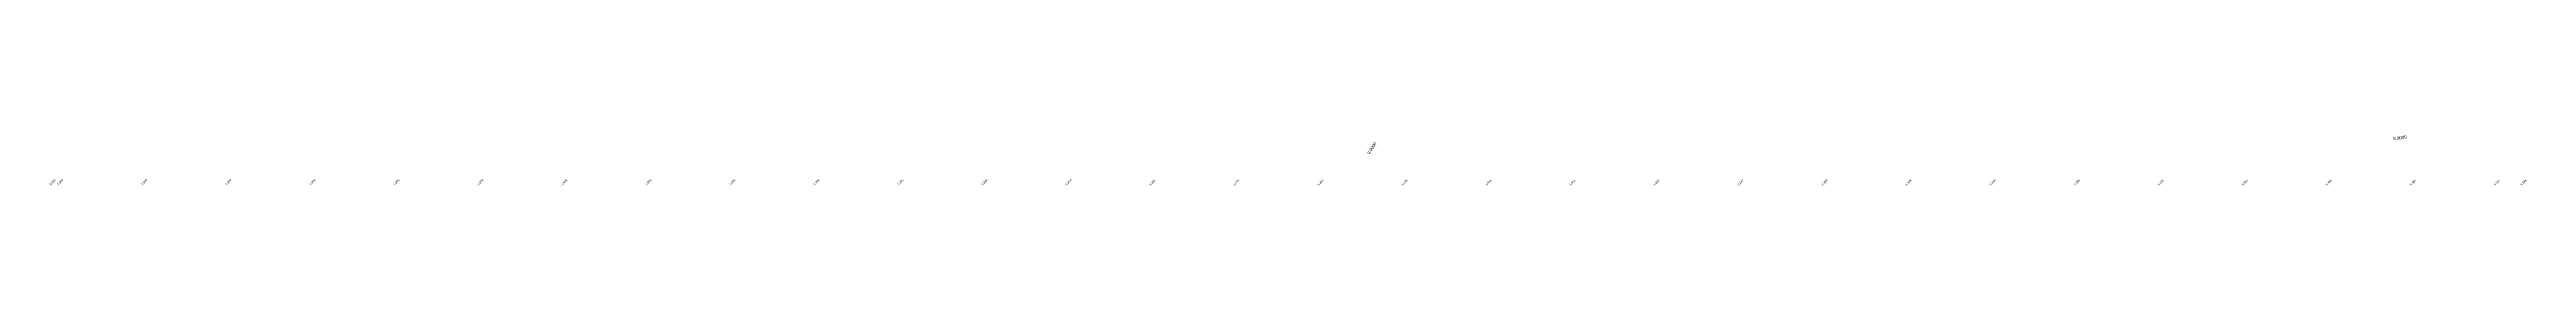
# Model space of a CAD drawing. Header units: metres. Extents: x 286386 to 287779, y 2079267 to 2080589.
# Drawn here: x 286458 to 287047, y 2080359 to 2080371 of the extents above; entities that cross this region are included whole.
import ezdxf
from ezdxf.enums import TextEntityAlignment as Align

# ---------------------------------------------------------------- set-up
doc = ezdxf.new("R2010")
doc.units = ezdxf.units.M
doc.header["$MEASUREMENT"] = 0
doc.layers.add('ESContAnn', color=231, linetype='Continuous')
doc.layers.add('ESElevation', color=150, linetype='Continuous')

msp = doc.modelspace()

# ---------------------------------------------------------------- texts
at = {"layer": 'ESContAnn'}
for s, rotation, p in [('0.0000', 57.03059, (286772.22, 2080368.17)), ('5.0000', 7.59457, (287016.93, 2080370.67))]:
    msp.add_text(s, height=0.75, rotation=rotation, dxfattribs=at).set_placement(p, align=Align.MIDDLE_CENTER)
at = {"layer": 'ESElevation'}
for s, p in [('-1.500', (286458.17, 2080360)), ('-1.500', (286460, 2080360)), ('-1.500', (286480, 2080360)), ('-1.500', (286500, 2080360)), ('-1.500', (286520, 2080360)), ('-1.500', (286540, 2080360)), ('-1.500', (286560, 2080360)), ('-1.500', (286580, 2080360)), ('-1.500', (286600, 2080360)), ('-1.500', (286620, 2080360)), ('-1.498', (286640, 2080360)), ('-1.423', (286660, 2080360)), ('-0.840', (286680, 2080360)), ('-0.214', (286700, 2080360)), ('0.352', (286720, 2080360)), ('0.449', (286740, 2080360)), ('0.312', (286760, 2080360)), ('0.135', (286780, 2080360)), ('0.544', (286800, 2080360)), ('1.051', (286820, 2080360)), ('1.627', (286840, 2080360)), ('2.247', (286860, 2080360)), ('2.384', (286880, 2080360)), ('2.589', (286900, 2080360)), ('3.244', (286920, 2080360)), ('4.338', (286940, 2080360)), ('5.139', (286960, 2080360)), ('5.361', (286980, 2080360)), ('5.394', (287000, 2080360)), ('5.386', (287020, 2080360)), ('5.342', (287040, 2080360)), ('5.194', (287046.34, 2080360))]:
    msp.add_text(s, height=0.5, rotation=45, dxfattribs=at).set_placement(p, align=Align.MIDDLE_CENTER)

doc.saveas('drawing.dxf')
